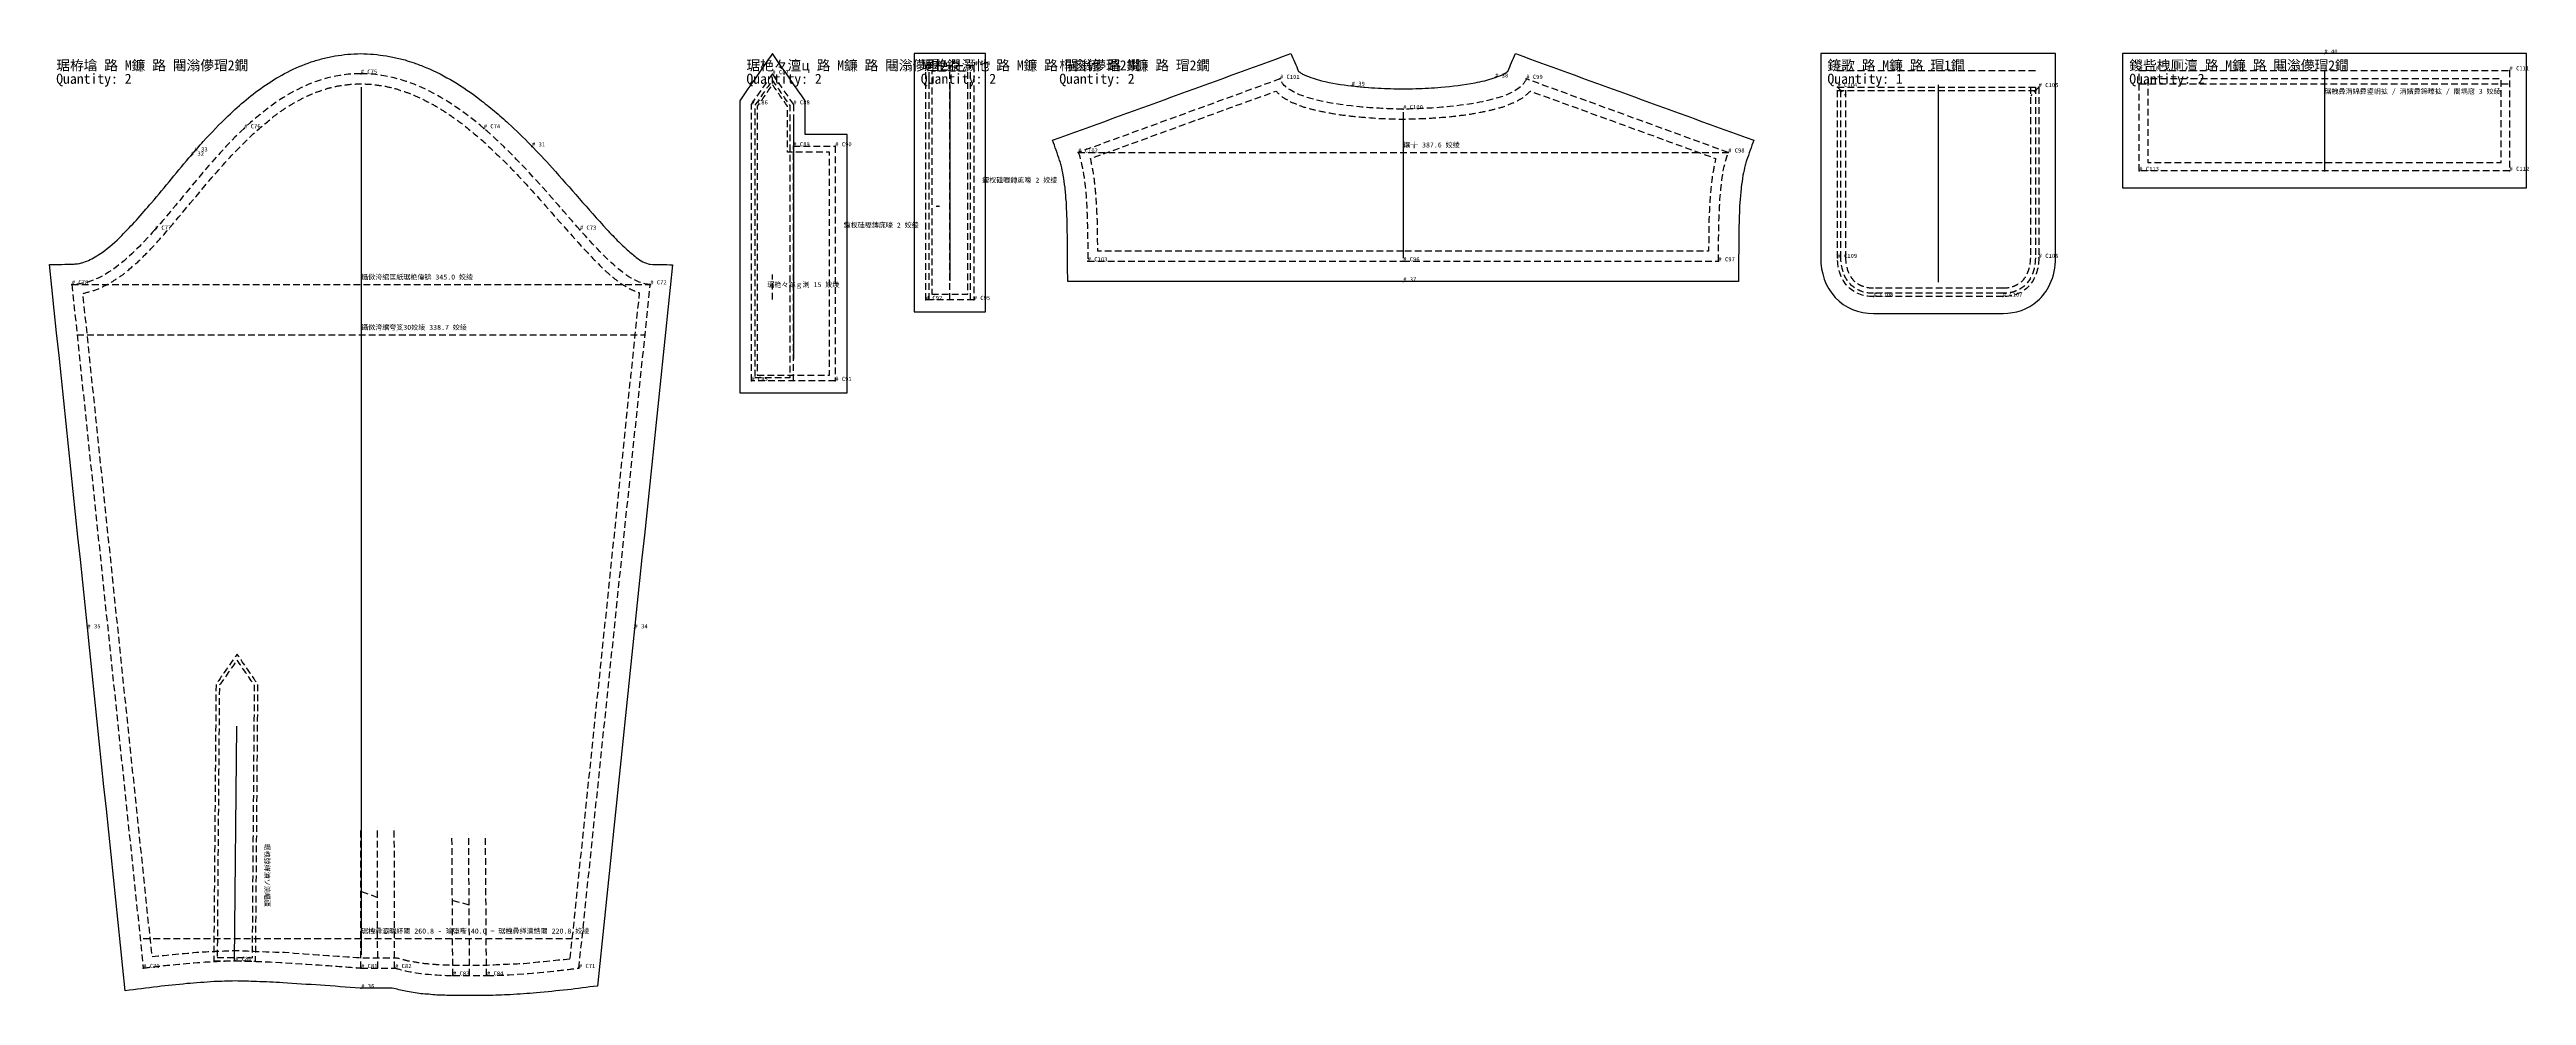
# Model space of a CAD drawing. Header units: millimetres. Extents: x 0 to 1565, y -2981 to 101.
# Drawn here: x 25 to 1502, y -2104 to -1539 of the extents above; entities that cross this region are included whole.
import ezdxf

# ---------------------------------------------------------------- set-up
doc = ezdxf.new("R2010")
doc.units = ezdxf.units.MM
doc.linetypes.add('DASHED', pattern=[6, 4, -2])
for name, color, linetype in [('1', 7, 'CONTINUOUS'), ('11', 7, 'CONTINUOUS'), ('13', 7, 'CONTINUOUS'), ('14', 7, 'DASHED'), ('15', 7, 'CONTINUOUS'), ('2', 7, 'CONTINUOUS'), ('4', 7, 'CONTINUOUS'), ('7', 7, 'CONTINUOUS'), ('8', 7, 'DASHED')]:
    doc.layers.add(name, color=color, linetype=linetype)
doc.styles.get("Standard").update_dxf_attribs({"font": 'simsun.ttf'})

# ---------------------------------------------------------------- blocks, each defined once
blk = doc.blocks.new('simon-sleeve')
at = {"layer": '1'}
blk.add_open_spline([(351.7, -2097.9), (366.6, -1954.5), (381.6, -1811.1), (396.6, -1667.6), (392.1, -1667.5), (387.6, -1667.4), (383.2, -1667.3), (382.8, -1667.2), (382.4, -1667.2), (382, -1667.1), (379.1, -1666.2), (376.5, -1664.4), (374, -1662.5), (373.1, -1661.7), (372.1, -1660.9), (371.1, -1660.1), (368.9, -1658.1), (366.7, -1656), (364.5, -1654), (362.1, -1651.5), (359.6, -1648.9), (357.2, -1646.4), (346.3, -1634.2), (335.5, -1621.9), (324.7, -1609.7), (316.5, -1600.5), (307.8, -1591.7), (298.8, -1583.3), (296, -1580.8), (293.2, -1578.4), (290.3, -1575.9), (287.4, -1573.5), (284.5, -1571.2), (281.5, -1568.8), (271.6, -1561.2), (260.9, -1554.7), (249.4, -1549.8), (247, -1548.9), (244.7, -1548), (242.4, -1547.1), (240.6, -1546.6), (238.8, -1546), (237, -1545.4), (235.8, -1545.1), (234.6, -1544.8), (233.3, -1544.5), (230.9, -1543.9), (228.4, -1543.4), (225.9, -1542.9), (223.4, -1542.6), (220.9, -1542.3), (218.3, -1542), (215.7, -1541.8), (213.1, -1541.7), (210.6, -1541.6), (208, -1541.7), (205.4, -1541.8), (202.8, -1542), (200.3, -1542.3), (197.8, -1542.6), (195.3, -1542.9), (192.9, -1543.4), (190.5, -1544), (188, -1544.5), (185.7, -1545.2), (183.3, -1545.9), (181, -1546.6), (171.3, -1549.9), (162.2, -1554.7), (153.7, -1560.5), (145.8, -1565.9), (138.5, -1572.1), (131.6, -1578.7), (126.4, -1583.6), (121.4, -1588.9), (116.7, -1594.1), (114.3, -1596.8), (112, -1599.4), (109.6, -1602.1), (101.7, -1611.6), (93.8, -1621.1), (85.8, -1630.6), (82.8, -1634), (79.8, -1637.5), (76.8, -1641), (73.9, -1644), (71, -1647.1), (68.1, -1650.1), (64.5, -1653.8), (60.5, -1657.2), (56.4, -1660.2), (55, -1661.1), (53.6, -1662), (52.2, -1662.9), (50.8, -1663.6), (49.5, -1664.3), (48.2, -1665), (47, -1665.5), (45.7, -1665.9), (44.5, -1666.4), (43.8, -1666.5), (43.1, -1666.7), (42.4, -1666.9), (41.5, -1667), (40.5, -1667.1), (39.6, -1667.2), (34.8, -1667.3), (29.9, -1667.4), (25, -1667.5), (40.1, -1811.9), (55.1, -1956.3), (70.2, -2100.7), (76.6, -2099.9), (83.1, -2099.1), (89.5, -2098.3), (95.3, -2097.7), (101, -2097.1), (106.8, -2096.5), (112.2, -2096.1), (117.7, -2095.7), (123.1, -2095.3), (127.3, -2095.2), (131.5, -2095), (135.7, -2094.9), (139.9, -2095), (144.1, -2095.1), (148.4, -2095.2), (153.7, -2095.5), (158.9, -2095.7), (164.2, -2096), (171.6, -2096.5), (179.1, -2097), (186.5, -2097.4), (194.4, -2098), (202.4, -2098.6), (210.3, -2099.2), (216.6, -2099.2), (223, -2099.2), (229.3, -2099.2), (231.9, -2099.8), (234.6, -2100.4), (237.2, -2101), (240.3, -2101.5), (243.4, -2102), (246.5, -2102.5), (249.6, -2102.7), (252.8, -2103), (256, -2103.3), (259.2, -2103.4), (262.4, -2103.5), (265.6, -2103.6), (272.4, -2103.6), (279.2, -2103.6), (285.9, -2103.6), (290.5, -2103.4), (295.2, -2103.3), (299.8, -2103.1), (305, -2102.8), (310.2, -2102.4), (315.4, -2102), (321.5, -2101.4), (327.7, -2100.8), (333.8, -2100.2), (339.8, -2099.4), (345.7, -2098.7), (351.7, -2097.9)], degree=3, knots=[0, 0, 0, 0, 1, 1, 1, 2, 2, 2, 3, 3, 3, 4, 4, 4, 5, 5, 5, 6, 6, 6, 7, 7, 7, 8, 8, 8, 9, 9, 9, 10, 10, 10, 11, 11, 11, 12, 12, 12, 13, 13, 13, 14, 14, 14, 15, 15, 15, 16, 16, 16, 17, 17, 17, 18, 18, 18, 19, 19, 19, 20, 20, 20, 21, 21, 21, 22, 22, 22, 23, 23, 23, 24, 24, 24, 25, 25, 25, 26, 26, 26, 27, 27, 27, 28, 28, 28, 29, 29, 29, 30, 30, 30, 31, 31, 31, 32, 32, 32, 33, 33, 33, 34, 34, 34, 35, 35, 35, 36, 36, 36, 37, 37, 37, 38, 38, 38, 39, 39, 39, 40, 40, 40, 41, 41, 41, 42, 42, 42, 43, 43, 43, 44, 44, 44, 45, 45, 45, 46, 46, 46, 47, 47, 47, 48, 48, 48, 49, 49, 49, 50, 50, 50, 51, 51, 51, 52, 52, 52, 53, 53, 53, 54, 54, 54, 55, 55, 55, 55], dxfattribs=at)
at = {"layer": '11'}
blk.add_line((135.4, -2082.9), (136.6, -1942.9), dxfattribs=at)
at = {"layer": '14'}
for p, q in [((38.3, -1679.3), (80.9, -2087.2)), ((340.7, -2087.2), (383.3, -1679.3)), ((210.8, -2087.2), (231.1, -2087.2)), ((265.6, -2091.6), (285.9, -2091.6))]:
    blk.add_line(p, q, dxfattribs=at)
for points, knots in [([(335.3, -2081.9), (349.1, -1949.3), (362.9, -1816.8), (376.7, -1684.3), (375, -1683.6), (373.3, -1682.9), (371.5, -1682.2), (370, -1681.3), (368.4, -1680.4), (366.8, -1679.5), (365, -1678.1), (363.1, -1676.7), (361.3, -1675.4), (359.1, -1673.4), (356.9, -1671.5), (354.7, -1669.6), (350.4, -1665.2), (346.2, -1660.8), (342, -1656.4), (332.5, -1645.7), (323.1, -1635.1), (313.7, -1624.4), (308.9, -1619.2), (304.1, -1614.1), (299.3, -1608.9), (294.2, -1604), (289.1, -1599.1), (284, -1594.2), (279.6, -1590.5), (275.1, -1586.9), (270.7, -1583.2), (267.9, -1581.2), (265.1, -1579.3), (262.4, -1577.3), (260, -1575.8), (257.7, -1574.4), (255.3, -1572.9), (252.5, -1571.4), (249.6, -1569.9), (246.7, -1568.4), (244.3, -1567.3), (241.9, -1566.3), (239.4, -1565.2), (237, -1564.4), (234.5, -1563.6), (232, -1562.7), (229.5, -1562.1), (227, -1561.5), (224.5, -1560.9), (221.9, -1560.6), (219.4, -1560.2), (216.8, -1559.9), (214.7, -1559.8), (212.6, -1559.7), (210.6, -1559.6), (208.5, -1559.7), (206.4, -1559.8), (204.4, -1559.9), (201.9, -1560.2), (199.4, -1560.6), (196.9, -1560.9), (194.9, -1561.4), (193, -1561.8), (191, -1562.3), (188.7, -1563.1), (186.3, -1563.9), (184, -1564.6), (182.1, -1565.4), (180.3, -1566.2), (178.5, -1567), (176.2, -1568.1), (174, -1569.3), (171.7, -1570.4), (169.5, -1571.8), (167.3, -1573.1), (165.2, -1574.5), (163, -1576), (160.9, -1577.5), (158.8, -1579), (154.6, -1582.5), (150.5, -1586), (146.4, -1589.5), (142.1, -1593.8), (137.8, -1598.1), (133.4, -1602.5), (129.3, -1607.1), (125.2, -1611.8), (121.1, -1616.4), (111.8, -1627.5), (102.6, -1638.5), (93.3, -1649.5), (90.5, -1652.6), (87.7, -1655.6), (85, -1658.7), (82.5, -1661.1), (80, -1663.5), (77.6, -1666), (74.7, -1668.4), (71.9, -1670.8), (69, -1673.3), (66.4, -1675), (63.8, -1676.7), (61.2, -1678.5), (58.5, -1679.8), (55.8, -1681.1), (53.1, -1682.4), (50.4, -1683.2), (47.6, -1684), (44.9, -1684.7), (58.7, -1816.7), (72.4, -1948.6), (86.2, -2080.5), (95.6, -2079.6), (105, -2078.7), (114.3, -2077.8), (121.5, -2077.5), (128.6, -2077.2), (135.7, -2076.9), (145.5, -2077.3), (155.4, -2077.7), (165.2, -2078), (180.5, -2079.1), (195.8, -2080.2), (211, -2081.2), (218.1, -2081.2), (225.1, -2081.2), (232.1, -2081.2), (234.3, -2081.8), (236.5, -2082.4), (238.7, -2083), (241.7, -2083.5), (244.7, -2084), (247.7, -2084.5), (250.8, -2084.8), (253.9, -2085), (257, -2085.3), (259.8, -2085.4), (262.7, -2085.5), (265.6, -2085.6), (272.4, -2085.6), (279.1, -2085.6), (285.9, -2085.6), (293.2, -2085.2), (300.6, -2084.9), (307.9, -2084.6), (317, -2083.7), (326.1, -2082.8), (335.3, -2081.9)], [0, 0, 0, 0, 1, 1, 1, 2, 2, 2, 3, 3, 3, 4, 4, 4, 5, 5, 5, 6, 6, 6, 7, 7, 7, 8, 8, 8, 9, 9, 9, 10, 10, 10, 11, 11, 11, 12, 12, 12, 13, 13, 13, 14, 14, 14, 15, 15, 15, 16, 16, 16, 17, 17, 17, 18, 18, 18, 19, 19, 19, 20, 20, 20, 21, 21, 21, 22, 22, 22, 23, 23, 23, 24, 24, 24, 25, 25, 25, 26, 26, 26, 27, 27, 27, 28, 28, 28, 29, 29, 29, 30, 30, 30, 31, 31, 31, 32, 32, 32, 33, 33, 33, 34, 34, 34, 35, 35, 35, 36, 36, 36, 37, 37, 37, 38, 38, 38, 39, 39, 39, 40, 40, 40, 41, 41, 41, 42, 42, 42, 43, 43, 43, 44, 44, 44, 45, 45, 45, 46, 46, 46, 47, 47, 47, 48, 48, 48, 49, 49, 49, 49]), ([(125, -2080.8), (125.4, -2026.7), (125.8, -1972.6), (126.3, -1918.5), (129.8, -1913.4), (133.3, -1908.4), (136.9, -1903.4), (140.3, -1908.5), (143.8, -1913.6), (147.3, -1918.6), (146.8, -1972.7), (146.4, -2026.9), (146, -2081), (139, -2080.9), (132, -2080.9), (125, -2080.8)], [0, 0, 0, 0, 1, 1, 1, 2, 2, 2, 3, 3, 3, 4, 4, 4, 5, 5, 5, 5])]:
    blk.add_open_spline(points, degree=3, knots=knots, dxfattribs=at)
for points in [[(210.6, -1553.6), (183.3, -1553.6), (160.9, -1567.6), (141.1, -1586.2)], [(284, -1586.2), (262.2, -1567.6), (237.8, -1553.6), (210.6, -1553.6)], [(141.1, -1586.2), (121.3, -1604.8), (104.2, -1628.1), (87.8, -1646.7)], [(341.3, -1646.7), (324.8, -1628.1), (305.7, -1604.8), (284, -1586.2)], [(87.8, -1646.7), (71.3, -1665.3), (55.5, -1679.3), (38.3, -1679.3)], [(383.3, -1679.3), (371.8, -1679.3), (357.8, -1665.3), (341.3, -1646.7)], [(80.9, -2087.2), (80.9, -2087.2), (113.7, -2082.9), (135.7, -2082.9)], [(135.7, -2082.9), (157.6, -2082.9), (210.8, -2087.2), (210.8, -2087.2)], [(231.1, -2087.2), (231.1, -2087.2), (243.7, -2091.6), (265.6, -2091.6)], [(285.9, -2091.6), (307.8, -2091.6), (340.7, -2087.2), (340.7, -2087.2)]]:
    blk.add_open_spline(points, degree=3, dxfattribs=at)
at = {"layer": '2'}
for p in [(210.6, -1553.6), (141.1, -1586.2), (284, -1586.2), (87.8, -1646.7), (341.3, -1646.7), (38.3, -1679.3), (383.3, -1679.3), (80.9, -2087.2), (135.7, -2082.9), (210.8, -2087.2), (231.1, -2087.2), (265.6, -2091.6), (285.9, -2091.6), (340.7, -2087.2)]:
    blk.add_point(p, dxfattribs=at)
at = {"layer": '4'}
for p in [(109.3, -1602.5, 3), (111.5, -1600, 3), (312.7, -1597, 3), (47.6, -1884.5, 3), (373.9, -1884.5, 3), (210.9, -2099.2, 3)]:
    blk.add_point(p, dxfattribs=at)
at = {"layer": '7'}
blk.add_line((210.8, -1561.6), (210.8, -2079.2), dxfattribs=at)
at = {"layer": '8'}
for p, q in [((38.3, -1679.4), (383.3, -1679.4)), ((41.4, -1709.4), (380.2, -1709.4)), ((210.7, -2087.2), (210.7, -2003.2)), ((220.7, -2087.2), (220.6, -2003.2)), ((230.8, -2087.2), (230.6, -2003.2)), ((265.5, -2091.6), (265, -2007.6)), ((275.5, -2091.6), (275, -2007.6)), ((285.6, -2091.6), (285, -2007.6)), ((220.7, -2045.2), (209.5, -2041)), ((275.3, -2049.6), (263.7, -2046.5)), ((80.9, -2069.6), (340.7, -2069.6))]:
    blk.add_line(p, q, dxfattribs=at)
blk.add_open_spline([(122.9, -2082.8), (123.4, -2027.8), (123.8, -1972.8), (124.3, -1917.8), (128.5, -1911.8), (132.7, -1905.9), (136.9, -1899.9), (141, -1905.9), (145.1, -1912), (149.3, -1918), (148.8, -1973), (148.4, -2028), (147.9, -2083), (139.6, -2082.9), (131.3, -2082.9), (122.9, -2082.8)], degree=3, knots=[0, 0, 0, 0, 1, 1, 1, 2, 2, 2, 3, 3, 3, 4, 4, 4, 5, 5, 5, 5], dxfattribs=at)
at = {"layer": '1'}
blk.add_text('Quantity: 2', height=6, dxfattribs=at).set_placement((29, -1559.6))
at = {"layer": '15'}
blk.add_text('琚栫墖 路 M鐮 路 闀滃儚瑁2鐗', height=6, dxfattribs=at).set_placement((29, -1551.6))
at = {"layer": '2'}
for s, p in [('# C75', (210.6, -1553.6)), ('# C76', (141.1, -1586.2)), ('# C74', (284, -1586.2)), ('# C77', (87.8, -1646.7)), ('# C73', (341.3, -1646.7)), ('# C78', (38.3, -1679.3)), ('# C72', (383.3, -1679.3)), ('# C80', (135.7, -2082.9)), ('# C79', (80.9, -2087.2)), ('# C81', (210.8, -2087.2)), ('# C82', (231.1, -2087.2)), ('# C83', (265.6, -2091.6)), ('# C84', (285.9, -2091.6)), ('# C71', (340.7, -2087.2))]:
    blk.add_text(s, height=2.5, dxfattribs=at).set_placement(p)
at = {"layer": '4'}
for s, p in [('# 31', (312.7, -1597)), ('# 32', (109.3, -1602.5)), ('# 33', (111.5, -1600)), ('# 35', (47.6, -1884.5)), ('# 34', (373.9, -1884.5)), ('# 36', (210.9, -2099.2))]:
    blk.add_text(s, height=2.5, dxfattribs=at).set_placement(p)
at = {"layer": '8'}
for s, p in [('鑷傚洿绾匡紙琚栬偉锛 345.0 姣绫', (210.8, -1676.4)), ('鑷傚洿绾夸笅30姣绫 338.7 姣绫', (210.8, -1706.4)), ('琚栧彛灞曞紑闀 260.8 - 瑜堕噺 40.0 = 琚栧彛缂濆悎闀 220.8 姣绫', (210.8, -2066.6))]:
    blk.add_text(s, height=3, dxfattribs=at).set_placement(p)
blk.add_text('琚栧弶缂濆ソ浣嶇疆', height=3, rotation=-90, dxfattribs=at).set_placement((153.3, -2012.9))
blk = doc.blocks.new('simon-slvPlktOverlap')
at = {"layer": '1'}
blk.add_open_spline([(436.6, -1743.9), (436.6, -1685.8), (436.6, -1627.8), (436.6, -1569.7), (443.1, -1560.4), (449.6, -1551), (456.1, -1541.6), (462.6, -1551), (469.1, -1560.4), (475.6, -1569.7), (475.6, -1576.4), (475.6, -1583.2), (475.6, -1589.9), (483.9, -1589.9), (492.2, -1589.9), (500.6, -1589.9), (500.6, -1641.2), (500.6, -1692.6), (500.6, -1743.9), (479.2, -1743.9), (457.9, -1743.9), (436.6, -1743.9)], degree=3, knots=[0, 0, 0, 0, 1, 1, 1, 2, 2, 2, 3, 3, 3, 4, 4, 4, 5, 5, 5, 6, 6, 6, 7, 7, 7, 7], dxfattribs=at)
at = {"layer": '13'}
blk.add_point((456.1, -1680.9), dxfattribs=at)
at = {"layer": '14'}
for p, q in [((443.6, -1571.9), (456.1, -1553.9)), ((456.1, -1553.9), (468.6, -1571.9)), ((443.6, -1736.9), (443.6, -1571.9)), ((468.6, -1571.9), (468.6, -1596.9)), ((468.6, -1596.9), (493.6, -1596.9)), ((493.6, -1596.9), (493.6, -1736.9)), ((493.6, -1736.9), (443.6, -1736.9))]:
    blk.add_line(p, q, dxfattribs=at)
for points, knots in [([(445.6, -1734.9), (445.6, -1680.8), (445.6, -1626.7), (445.6, -1572.5), (449.1, -1567.5), (452.6, -1562.4), (456.1, -1557.4), (459.6, -1562.4), (463.1, -1567.5), (466.6, -1572.5), (466.6, -1626.7), (466.6, -1680.8), (466.6, -1734.9), (459.6, -1734.9), (452.6, -1734.9), (445.6, -1734.9)], [0, 0, 0, 0, 1, 1, 1, 2, 2, 2, 3, 3, 3, 4, 4, 4, 5, 5, 5, 5]), ([(447.1, -1733.4), (447.1, -1679.9), (447.1, -1626.5), (447.1, -1573), (450.1, -1568.7), (453.1, -1564.4), (456.1, -1560), (459.1, -1564.4), (462.1, -1568.7), (465.1, -1573), (465.1, -1582.1), (465.1, -1591.3), (465.1, -1600.4), (473.4, -1600.4), (481.7, -1600.4), (490.1, -1600.4), (490.1, -1644.7), (490.1, -1689.1), (490.1, -1733.4), (475.7, -1733.4), (461.4, -1733.4), (447.1, -1733.4)], [0, 0, 0, 0, 1, 1, 1, 2, 2, 2, 3, 3, 3, 4, 4, 4, 5, 5, 5, 6, 6, 6, 7, 7, 7, 7])]:
    blk.add_open_spline(points, degree=3, knots=knots, dxfattribs=at)
at = {"layer": '2'}
for p in [(456.1, -1553.9), (443.6, -1571.9), (468.6, -1571.9), (468.6, -1596.9), (493.6, -1596.9), (443.6, -1736.9), (493.6, -1736.9)]:
    blk.add_point(p, dxfattribs=at)
at = {"layer": '7'}
blk.add_line((468.6, -1579.6), (468.6, -1723.9), dxfattribs=at)
at = {"layer": '8'}
for p, q in [((468.6, -1736.9), (468.6, -1596.9)), ((456.1, -1688.4), (456.1, -1673.4))]:
    blk.add_line(p, q, dxfattribs=at)
at = {"layer": '1'}
blk.add_text('Quantity: 2', height=6, dxfattribs=at).set_placement((440.6, -1559.6))
at = {"layer": '15'}
blk.add_text('琚栬々澶ц 路 M鐮 路 闀滃儚瑁2鐗', height=6, dxfattribs=at).set_placement((440.6, -1551.6))
at = {"layer": '2'}
for s, p in [('# C87', (456.1, -1553.9)), ('# C86', (443.6, -1571.9)), ('# C88', (468.6, -1571.9)), ('# C89', (468.6, -1596.9)), ('# C90', (493.6, -1596.9)), ('# C85', (443.6, -1736.9)), ('# C91', (493.6, -1736.9))]:
    blk.add_text(s, height=2.5, dxfattribs=at).set_placement(p)
at = {"layer": '8'}
for s, p in [('鍑杈硅嚦鏄庣嚎 2 姣绫', (498.6, -1645.4)), ('琚栬々鎵ｇ溂 15 姣绫', (453.1, -1680.9))]:
    blk.add_text(s, height=3, dxfattribs=at).set_placement(p)
blk = doc.blocks.new('simon-slvPlktUnderlap')
at = {"layer": '1'}
blk.add_open_spline([(540.6, -1695.6), (540.6, -1644.3), (540.6, -1593), (540.6, -1541.6), (554.8, -1541.6), (569, -1541.6), (583.2, -1541.6), (583.2, -1593), (583.2, -1644.3), (583.2, -1695.6), (569, -1695.6), (554.8, -1695.6), (540.6, -1695.6)], degree=3, knots=[0, 0, 0, 0, 1, 1, 1, 2, 2, 2, 3, 3, 3, 4, 4, 4, 4], dxfattribs=at)
at = {"layer": '13'}
blk.add_point((554.7, -1632.6), dxfattribs=at)
at = {"layer": '14'}
for p, q in [((547.6, -1688.6), (547.6, -1548.6)), ((547.6, -1548.6), (576.2, -1548.6)), ((549.6, -1688.6), (549.6, -1548.6)), ((574.2, -1688.6), (574.2, -1548.6)), ((576.2, -1548.6), (576.2, -1688.6)), ((576.2, -1688.6), (547.6, -1688.6))]:
    blk.add_line(p, q, dxfattribs=at)
blk.add_open_spline([(551.1, -1685.1), (551.1, -1640.8), (551.1, -1596.5), (551.1, -1552.1), (558.3, -1552.1), (565.5, -1552.1), (572.7, -1552.1), (572.7, -1596.5), (572.7, -1640.8), (572.7, -1685.1), (565.5, -1685.1), (558.3, -1685.1), (551.1, -1685.1)], degree=3, knots=[0, 0, 0, 0, 1, 1, 1, 2, 2, 2, 3, 3, 3, 4, 4, 4, 4], dxfattribs=at)
at = {"layer": '2'}
for p in [(547.6, -1548.6), (576.2, -1548.6), (547.6, -1688.6), (576.2, -1688.6)]:
    blk.add_point(p, dxfattribs=at)
at = {"layer": '7'}
blk.add_line((561.9, -1560.1), (561.9, -1677.2), dxfattribs=at)
at = {"layer": '8'}
for p, q in [((561.9, -1688.6), (561.9, -1548.6)), ((553.7, -1632.6), (555.7, -1632.6))]:
    blk.add_line(p, q, dxfattribs=at)
at = {"layer": '1'}
blk.add_text('Quantity: 2', height=6, dxfattribs=at).set_placement((544.6, -1559.6))
at = {"layer": '15'}
blk.add_text('琚栬々灏忚 路 M鐮 路 闀滃儚瑁2鐗', height=6, dxfattribs=at).set_placement((544.6, -1551.6))
at = {"layer": '2'}
for s, p in [('# C93', (547.6, -1548.6)), ('# C94', (576.2, -1548.6)), ('# C92', (547.6, -1688.6)), ('# C95', (576.2, -1688.6))]:
    blk.add_text(s, height=2.5, dxfattribs=at).set_placement(p)
at = {"layer": '8'}
blk.add_text('鍑杈硅嚦鏄庣嚎 2 姣绫', height=3, dxfattribs=at).set_placement((581.2, -1618.6))
blk.add_text('鍑杈硅嚦鏄庣嚎 2 姣绫', height=3, dxfattribs=at).set_placement((581.2, -1618.6))
blk = doc.blocks.new('simon-yoke')
at = {"layer": '1'}
blk.add_open_spline([(832.3, -1677.5), (898.9, -1677.5), (965.6, -1677.5), (1032.3, -1677.5), (1032.4, -1661.7), (1032.2, -1645.9), (1033.1, -1630.1), (1033.4, -1627.3), (1033.6, -1624.4), (1033.9, -1621.5), (1034.2, -1619.1), (1034.6, -1616.7), (1034.9, -1614.2), (1035.3, -1612.2), (1035.8, -1610.2), (1036.2, -1608.2), (1036.5, -1607.2), (1036.8, -1606.3), (1037.1, -1605.3), (1038.5, -1601.3), (1039.9, -1597.3), (1041.3, -1593.3), (994, -1576.1), (946.6, -1558.9), (899.3, -1541.6), (897.7, -1545.1), (896.2, -1548.7), (894.6, -1552.2), (894.1, -1552.5), (893.6, -1552.9), (893.1, -1553.3), (892.5, -1553.6), (891.9, -1554), (891.3, -1554.3), (889.5, -1555), (887.7, -1555.7), (886, -1556.3), (884.3, -1556.8), (882.6, -1557.3), (880.9, -1557.8), (879, -1558.2), (877.1, -1558.6), (875.2, -1559), (868.4, -1560.3), (861.6, -1561.1), (854.8, -1561.7), (852.3, -1561.9), (849.8, -1562), (847.3, -1562.2), (842.3, -1562.4), (837.3, -1562.6), (832.3, -1562.7), (827.3, -1562.6), (822.3, -1562.4), (817.3, -1562.2), (814.7, -1562), (812.2, -1561.9), (809.7, -1561.7), (807, -1561.4), (804.3, -1561.1), (801.6, -1560.8), (795.6, -1560.2), (789.5, -1559.2), (783.6, -1557.8), (781.9, -1557.3), (780.2, -1556.8), (778.6, -1556.3), (776.8, -1555.7), (775, -1555), (773.2, -1554.3), (772.6, -1554), (772, -1553.6), (771.4, -1553.3), (770.9, -1552.9), (770.4, -1552.5), (769.9, -1552.2), (768.4, -1548.7), (766.8, -1545.1), (765.3, -1541.6), (717.9, -1558.9), (670.5, -1576.1), (623.2, -1593.3), (624.6, -1597.3), (626, -1601.3), (627.4, -1605.3), (627.7, -1606.3), (628, -1607.2), (628.3, -1608.2), (628.7, -1610.2), (629.2, -1612.2), (629.6, -1614.2), (630, -1616.7), (630.3, -1619.1), (630.6, -1621.5), (630.9, -1624.4), (631.1, -1627.3), (631.4, -1630.1), (631.5, -1633.9), (631.7, -1637.7), (631.9, -1641.5), (631.9, -1645.9), (632, -1650.2), (632.1, -1654.6), (632.1, -1662.2), (632.2, -1669.8), (632.2, -1677.5), (698.9, -1677.5), (765.6, -1677.5), (832.3, -1677.5)], degree=3, knots=[0, 0, 0, 0, 1, 1, 1, 2, 2, 2, 3, 3, 3, 4, 4, 4, 5, 5, 5, 6, 6, 6, 7, 7, 7, 8, 8, 8, 9, 9, 9, 10, 10, 10, 11, 11, 11, 12, 12, 12, 13, 13, 13, 14, 14, 14, 15, 15, 15, 16, 16, 16, 17, 17, 17, 18, 18, 18, 19, 19, 19, 20, 20, 20, 21, 21, 21, 22, 22, 22, 23, 23, 23, 24, 24, 24, 25, 25, 25, 26, 26, 26, 27, 27, 27, 28, 28, 28, 29, 29, 29, 30, 30, 30, 31, 31, 31, 32, 32, 32, 33, 33, 33, 34, 34, 34, 35, 35, 35, 36, 36, 36, 36], dxfattribs=at)
at = {"layer": '14'}
for p, q in [((758.8, -1556.7), (638.5, -1600.6)), ((1026.1, -1600.6), (905.7, -1556.7)), ((644.2, -1665.5), (832.3, -1665.5)), ((832.3, -1665.5), (1020.3, -1665.5))]:
    blk.add_line(p, q, dxfattribs=at)
blk.add_open_spline([(832.3, -1659.5), (893, -1659.5), (953.7, -1659.5), (1014.4, -1659.5), (1014.5, -1653.3), (1014.6, -1647.1), (1014.6, -1641), (1014.9, -1636.1), (1015.1, -1631.1), (1015.4, -1626.2), (1015.8, -1622.3), (1016.2, -1618.5), (1016.6, -1614.6), (1017.3, -1611.2), (1018, -1607.7), (1018.6, -1604.2), (981.8, -1590.8), (945, -1577.4), (908.2, -1564), (906.8, -1565.2), (905.5, -1566.4), (904.1, -1567.6), (902.4, -1568.6), (900.8, -1569.5), (899.1, -1570.5), (896.5, -1571.5), (894, -1572.5), (891.5, -1573.5), (888.6, -1574.2), (885.8, -1575), (883, -1575.7), (879.3, -1576.4), (875.5, -1577.1), (871.8, -1577.8), (868.1, -1578.3), (864.3, -1578.7), (860.6, -1579.2), (855.9, -1579.6), (851.2, -1579.9), (846.5, -1580.3), (841.7, -1580.4), (837, -1580.6), (832.3, -1580.7), (827.5, -1580.6), (822.8, -1580.4), (818, -1580.3), (813.3, -1579.9), (808.6, -1579.6), (803.9, -1579.2), (800.2, -1578.7), (796.4, -1578.3), (792.7, -1577.8), (789, -1577.1), (785.2, -1576.4), (781.5, -1575.7), (778.7, -1575), (775.9, -1574.2), (773.1, -1573.5), (770.5, -1572.5), (768, -1571.5), (765.4, -1570.5), (763.7, -1569.5), (762.1, -1568.6), (760.4, -1567.6), (759, -1566.4), (757.7, -1565.2), (756.4, -1564), (719.5, -1577.4), (682.7, -1590.8), (645.9, -1604.2), (646.5, -1607.7), (647.2, -1611.2), (647.9, -1614.6), (648.3, -1618.5), (648.7, -1622.3), (649.1, -1626.2), (649.4, -1631.1), (649.6, -1636.1), (649.9, -1641), (650, -1647.1), (650.1, -1653.3), (650.1, -1659.5), (710.8, -1659.5), (771.6, -1659.5), (832.3, -1659.5)], degree=3, knots=[0, 0, 0, 0, 1, 1, 1, 2, 2, 2, 3, 3, 3, 4, 4, 4, 5, 5, 5, 6, 6, 6, 7, 7, 7, 8, 8, 8, 9, 9, 9, 10, 10, 10, 11, 11, 11, 12, 12, 12, 13, 13, 13, 14, 14, 14, 15, 15, 15, 16, 16, 16, 17, 17, 17, 18, 18, 18, 19, 19, 19, 20, 20, 20, 21, 21, 21, 22, 22, 22, 23, 23, 23, 24, 24, 24, 25, 25, 25, 26, 26, 26, 27, 27, 27, 28, 28, 28, 28], dxfattribs=at)
for points in [[(832.3, -1574.7), (832.3, -1574.7), (765.4, -1574.7), (758.8, -1556.7)], [(905.7, -1556.7), (899.1, -1574.7), (832.3, -1574.7), (832.3, -1574.7)], [(638.5, -1600.6), (643.4, -1614.2), (644.1, -1634.9), (644.2, -1665.5)], [(1020.3, -1665.5), (1020.4, -1634.9), (1021.1, -1614.2), (1026.1, -1600.6)]]:
    blk.add_open_spline(points, degree=3, dxfattribs=at)
at = {"layer": '2'}
for p in [(758.8, -1556.7), (905.7, -1556.7), (832.3, -1574.7), (638.5, -1600.6), (1026.1, -1600.6), (644.2, -1665.5), (832.3, -1665.5), (1020.3, -1665.5)]:
    blk.add_point(p, dxfattribs=at)
at = {"layer": '4'}
for p in [(801.6, -1560.8, 3), (887.1, -1555.9, 3), (832.3, -1677.5, 3)]:
    blk.add_point(p, dxfattribs=at)
at = {"layer": '7'}
blk.add_line((832.3, -1576.5), (832.3, -1663.7), dxfattribs=at)
at = {"layer": '8'}
blk.add_line((638.5, -1600.6), (1026.1, -1600.6), dxfattribs=at)
at = {"layer": '1'}
blk.add_text('Quantity: 2', height=6, dxfattribs=at).set_placement((627.2, -1559.6))
at = {"layer": '15'}
blk.add_text('杩囪偐 路 M鐮 路 瑁2鐗', height=6, dxfattribs=at).set_placement((627.2, -1551.6))
at = {"layer": '2'}
for s, p in [('# C101', (758.8, -1556.7)), ('# C99', (905.7, -1556.7)), ('# C100', (832.3, -1574.7)), ('# C102', (638.5, -1600.6)), ('# C98', (1026.1, -1600.6)), ('# C103', (644.2, -1665.5)), ('# C96', (832.3, -1665.5)), ('# C97', (1020.3, -1665.5))]:
    blk.add_text(s, height=2.5, dxfattribs=at).set_placement(p)
at = {"layer": '4'}
for s, p in [('# 39', (801.6, -1560.8)), ('# 38', (887.1, -1555.9)), ('# 37', (832.3, -1677.5))]:
    blk.add_text(s, height=2.5, dxfattribs=at).set_placement(p)
at = {"layer": '8'}
blk.add_text('鑲╁ 387.6 姣绫', height=3, dxfattribs=at).set_placement((832.3, -1597.6))
blk = doc.blocks.new('shirt-chest-pocket')
at = {"layer": '1'}
blk.add_open_spline([(1081.3, -1541.6), (1128, -1541.6), (1174.7, -1541.6), (1221.3, -1541.6), (1221.3, -1582.3), (1221.3, -1622.9), (1221.3, -1663.5), (1221.3, -1668.9), (1220.3, -1674.4), (1218, -1679.2), (1216.2, -1683), (1213.7, -1686.5), (1210.5, -1689.2), (1204.9, -1694.2), (1197.5, -1696.6), (1190, -1696.6), (1164.2, -1696.6), (1138.5, -1696.6), (1112.7, -1696.6), (1104.1, -1696.6), (1095.8, -1693.4), (1089.9, -1687.1), (1084, -1680.7), (1081.3, -1672.1), (1081.3, -1663.5), (1081.3, -1622.9), (1081.3, -1582.3), (1081.3, -1541.6)], degree=3, knots=[0, 0, 0, 0, 1, 1, 1, 2, 2, 2, 3, 3, 3, 4, 4, 4, 5, 5, 5, 6, 6, 6, 7, 7, 7, 8, 8, 8, 9, 9, 9, 9], dxfattribs=at)
at = {"layer": '14'}
for p, q in [((1091.3, -1561.6), (1211.3, -1561.6)), ((1091.3, -1663.5), (1091.3, -1561.6)), ((1091.3, -1563.6), (1211.3, -1563.6)), ((1093.3, -1663.5), (1093.3, -1561.6)), ((1096.3, -1663.5), (1096.3, -1561.6)), ((1206.3, -1561.6), (1206.3, -1663.5)), ((1209.3, -1561.6), (1209.3, -1663.5)), ((1211.3, -1561.6), (1211.3, -1663.5)), ((1189.9, -1681.6), (1112.8, -1681.6)), ((1189.9, -1684.6), (1112.8, -1684.6)), ((1189.9, -1686.6), (1112.8, -1686.6))]:
    blk.add_line(p, q, dxfattribs=at)
for points in [[(1112.8, -1686.6), (1099.9, -1686.6), (1091.3, -1677.4), (1091.3, -1663.5)], [(1211.3, -1663.5), (1211.3, -1677.4), (1202.8, -1686.6), (1189.9, -1686.6)]]:
    blk.add_open_spline(points, degree=3, dxfattribs=at)
for points in [[(1112.8, -1684.6), (1110.2, -1684.6), (1107.7, -1684.3), (1105.4, -1683.4), (1104, -1682.8), (1102.7, -1682.2), (1101.5, -1681.3), (1095.6, -1677.3), (1093.4, -1670.3), (1093.3, -1663.5)], [(1112.8, -1681.6), (1110.6, -1681.6), (1108.5, -1681.3), (1106.4, -1680.5), (1105.3, -1680.1), (1104.2, -1679.6), (1103.2, -1678.9), (1098.2, -1675.4), (1096.4, -1669.3), (1096.3, -1663.4)], [(1206.3, -1663.4), (1206.3, -1669.4), (1204.4, -1675.7), (1199.1, -1679.1), (1198, -1679.8), (1196.9, -1680.3), (1195.8, -1680.7), (1193.8, -1681.4), (1191.8, -1681.6), (1189.8, -1681.6)], [(1209.3, -1663.5), (1209.2, -1670.5), (1206.9, -1677.7), (1200.7, -1681.7), (1199.4, -1682.5), (1198.1, -1683.1), (1196.7, -1683.6), (1194.5, -1684.3), (1192.2, -1684.6), (1189.9, -1684.6)]]:
    blk.add_open_spline(points, degree=3, knots=[0, 0, 0, 0, 1, 1, 1, 2, 2, 2, 3, 3, 3, 3], dxfattribs=at)
at = {"layer": '2'}
for p in [(1091.3, -1561.6), (1211.3, -1561.6), (1091.3, -1663.5), (1211.3, -1663.5), (1112.8, -1686.6), (1189.9, -1686.6)]:
    blk.add_point(p, dxfattribs=at)
at = {"layer": '7'}
blk.add_line((1151.3, -1560.2), (1151.3, -1678), dxfattribs=at)
at = {"layer": '8'}
for p, q in [((1091.3, -1551.6), (1211.3, -1551.6)), ((1091.3, -1561.6), (1211.3, -1561.6)), ((1091.3, -1561.6), (1096.2, -1566.7)), ((1211.3, -1561.6), (1206.5, -1566.7))]:
    blk.add_line(p, q, dxfattribs=at)
at = {"layer": '1'}
blk.add_text('Quantity: 1', height=6, dxfattribs=at).set_placement((1085.3, -1559.6))
at = {"layer": '15'}
blk.add_text('鑳歌 路 M鐮 路 瑁1鐗', height=6, dxfattribs=at).set_placement((1085.3, -1551.6))
at = {"layer": '2'}
for s, p in [('# C104', (1091.3, -1561.6)), ('# C105', (1211.3, -1561.6)), ('# C109', (1091.3, -1663.5)), ('# C106', (1211.3, -1663.5)), ('# C108', (1112.8, -1686.6)), ('# C107', (1189.9, -1686.6))]:
    blk.add_text(s, height=2.5, dxfattribs=at).set_placement(p)
blk = doc.blocks.new('simon-cuff-inner')
at = {"layer": '1'}
blk.add_open_spline([(1261.3, -1541.6), (1341.6, -1541.6), (1421.9, -1541.6), (1502.1, -1541.6), (1502.1, -1568.3), (1502.1, -1595), (1502.1, -1621.6), (1421.9, -1621.6), (1341.6, -1621.6), (1261.3, -1621.6), (1261.3, -1595), (1261.3, -1568.3), (1261.3, -1541.6)], degree=3, knots=[0, 0, 0, 0, 1, 1, 1, 2, 2, 2, 3, 3, 3, 4, 4, 4, 4], dxfattribs=at)
at = {"layer": '14'}
for p, q in [((1271.3, -1551.6), (1492.1, -1551.6)), ((1271.3, -1611.6), (1271.3, -1551.6)), ((1271.3, -1559.6), (1492.1, -1559.6)), ((1492.1, -1551.6), (1492.1, -1611.6)), ((1492.1, -1611.6), (1271.3, -1611.6))]:
    blk.add_line(p, q, dxfattribs=at)
blk.add_open_spline([(1276.3, -1556.6), (1346.6, -1556.6), (1416.9, -1556.6), (1487.1, -1556.6), (1487.1, -1573.3), (1487.1, -1590), (1487.1, -1606.6), (1416.9, -1606.6), (1346.6, -1606.6), (1276.3, -1606.6), (1276.3, -1590), (1276.3, -1573.3), (1276.3, -1556.6)], degree=3, knots=[0, 0, 0, 0, 1, 1, 1, 2, 2, 2, 3, 3, 3, 4, 4, 4, 4], dxfattribs=at)
at = {"layer": '2'}
for p in [(1271.3, -1551.6), (1492.1, -1551.6), (1271.3, -1611.6), (1492.1, -1611.6)]:
    blk.add_point(p, dxfattribs=at)
at = {"layer": '4'}
blk.add_point((1381.7, -1541.6, 3), dxfattribs=at)
at = {"layer": '7'}
blk.add_line((1381.7, -1551.2), (1381.7, -1612), dxfattribs=at)
at = {"layer": '1'}
blk.add_text('Quantity: 2', height=6, dxfattribs=at).set_placement((1265.3, -1559.6))
at = {"layer": '15'}
blk.add_text('鍐呰栧厠澶 路 M鐮 路 闀滃儚瑁2鐗', height=6, dxfattribs=at).set_placement((1265.3, -1551.6))
at = {"layer": '2'}
for s, p in [('# C110', (1271.3, -1551.6)), ('# C111', (1492.1, -1551.6)), ('# C113', (1271.3, -1611.6)), ('# C112', (1492.1, -1611.6))]:
    blk.add_text(s, height=2.5, dxfattribs=at).set_placement(p)
at = {"layer": '4'}
blk.add_text('# 40', height=2.5, dxfattribs=at).set_placement((1381.7, -1541.6))
at = {"layer": '8'}
blk.add_text('琚栧彛涓婂彛鍙岄拡 / 涓嬪彛鍗曢拡 / 閽堣窛 3 姣绫', height=3, dxfattribs=at).set_placement((1381.7, -1565.6))

msp = doc.modelspace()

# ---------------------------------------------------------------- block references
for name in ['simon-sleeve', 'simon-slvPlktOverlap', 'simon-slvPlktUnderlap', 'simon-yoke', 'shirt-chest-pocket', 'simon-cuff-inner']:
    msp.add_blockref(name, (0, 0))

doc.saveas('drawing.dxf')
